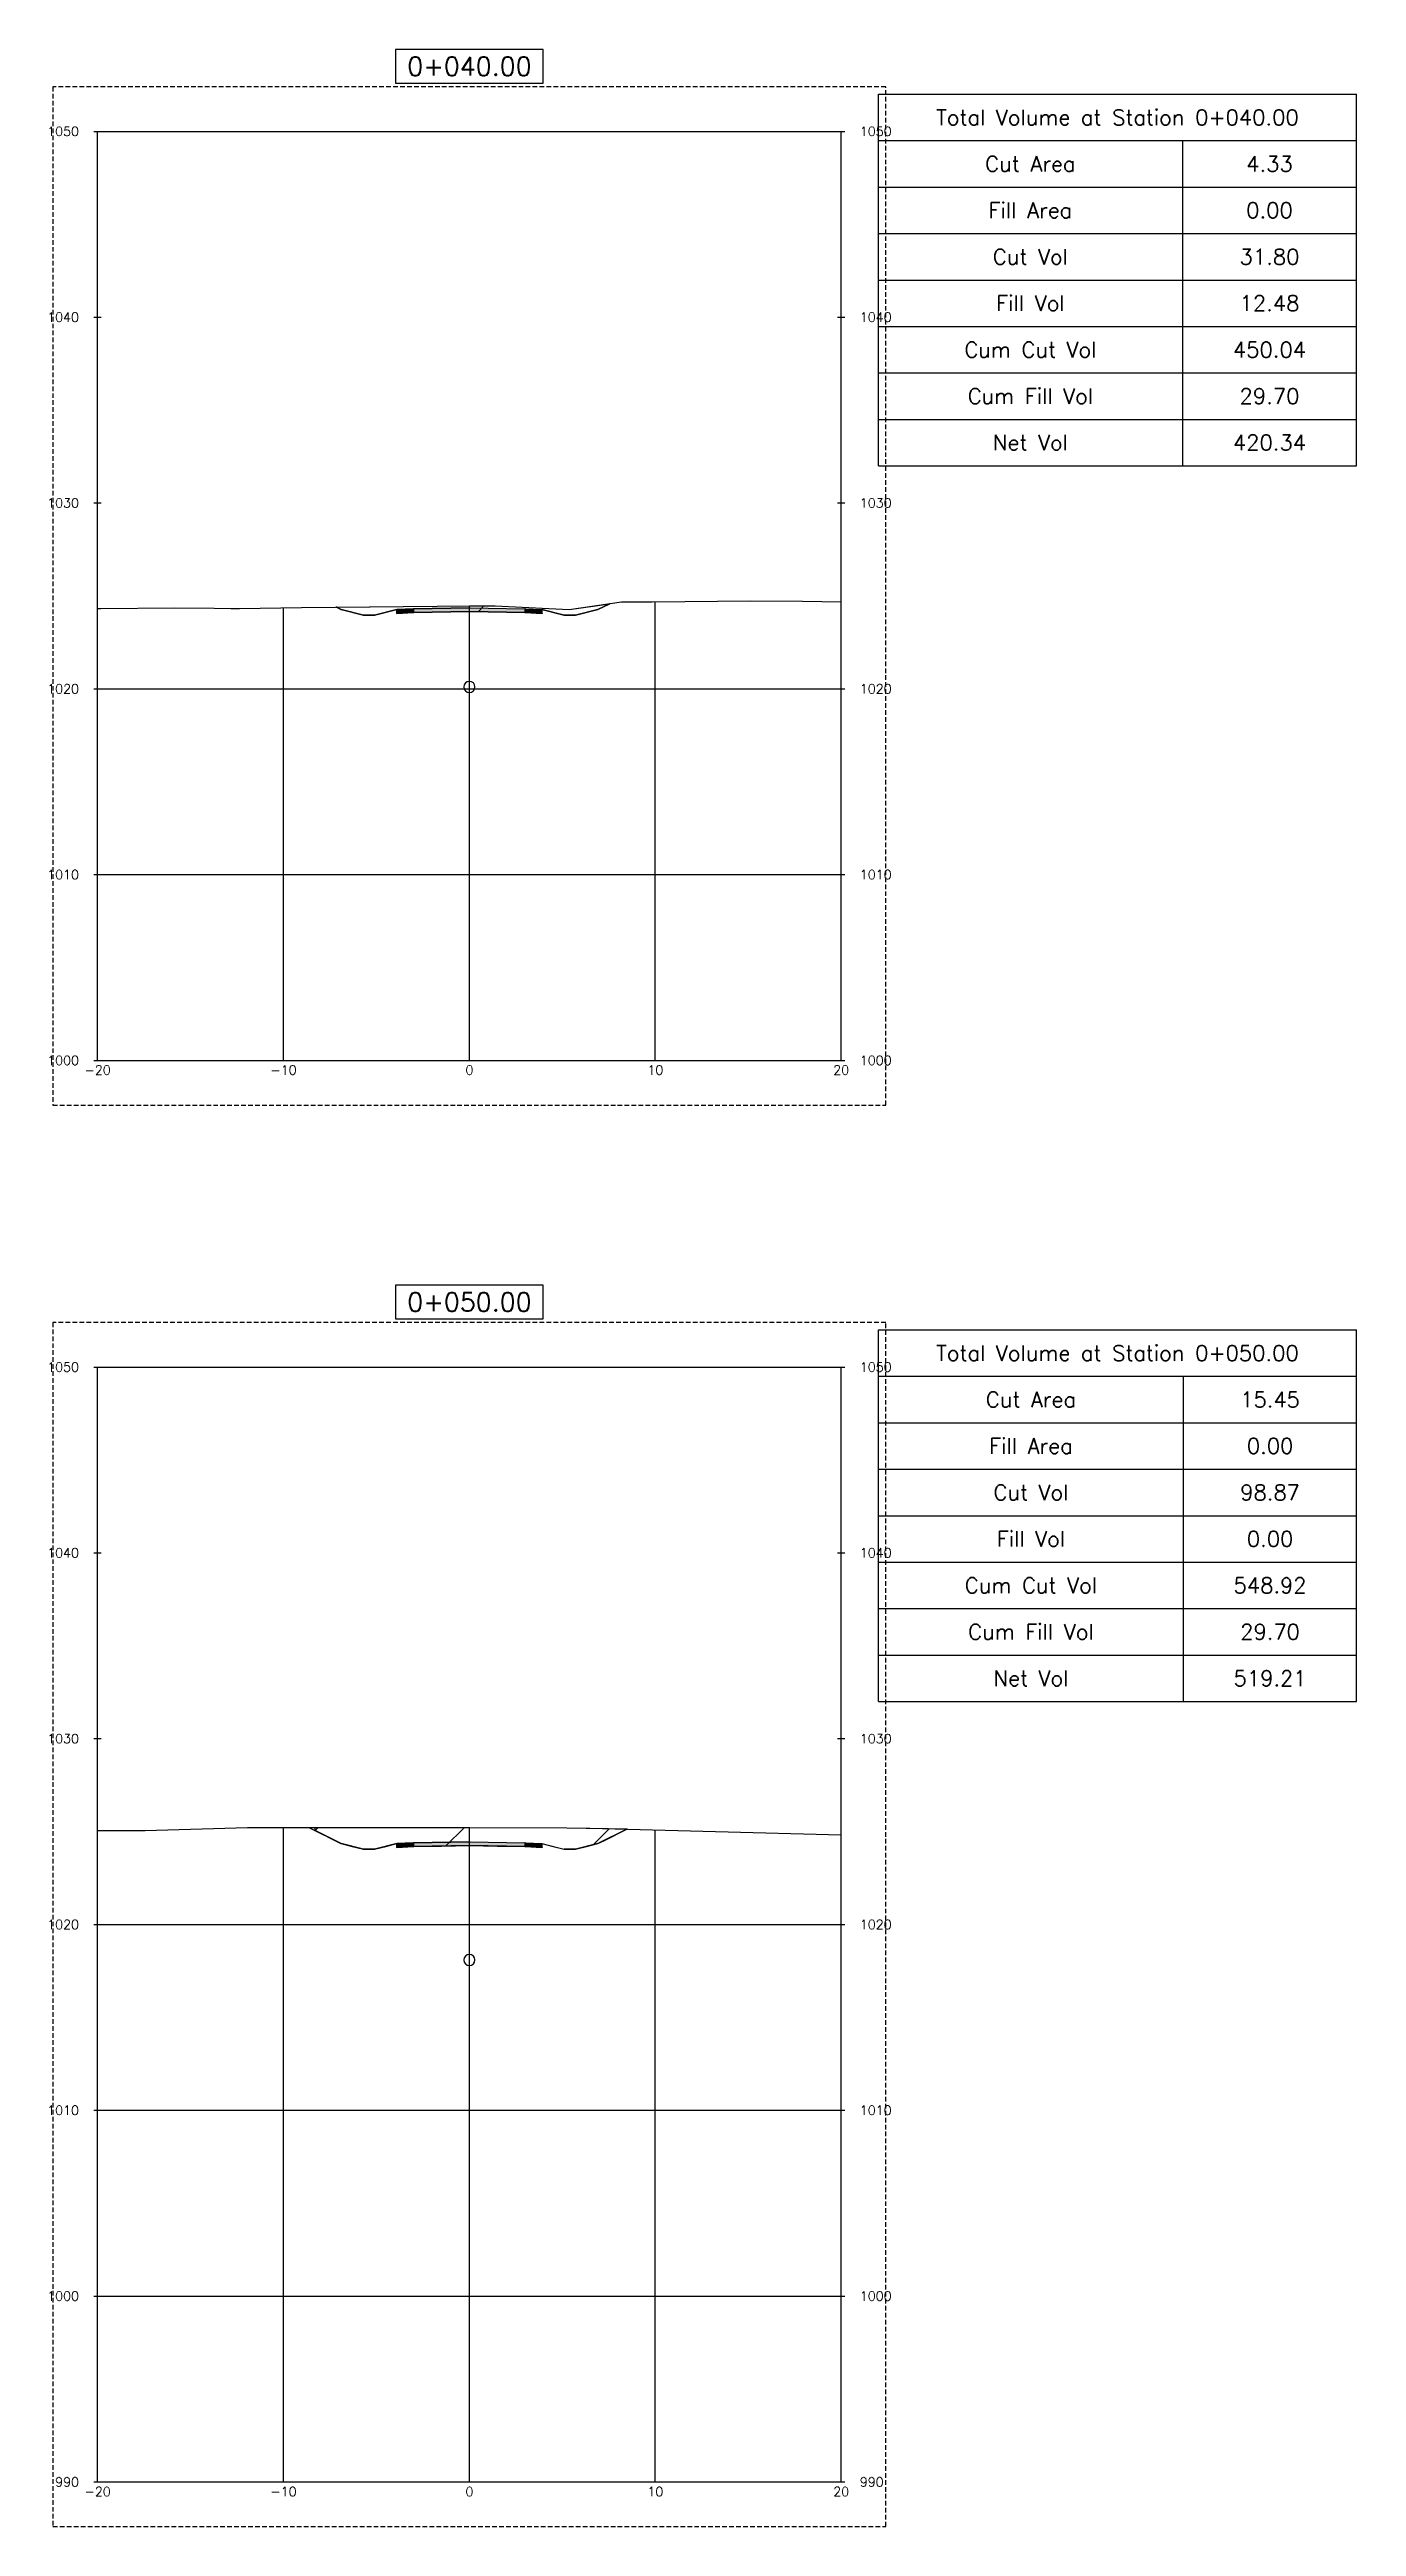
# Model space of a CAD drawing. Header units: metres. Extents: x 517023 to 519141, y 3924953 to 3927827.
# Drawn here: x 518225.4 to 518295.7, y 3925511.7 to 3925645 of the extents above; entities that cross this region are included whole.
import ezdxf

# ---------------------------------------------------------------- set-up
doc = ezdxf.new("R2010")
doc.units = ezdxf.units.M
doc.linetypes.add('DASHED2', pattern=[0.375, 0.25, -0.125])
for name, color, linetype in [('C-ANNO-TABL', 1, 'Continuous'), ('C-ANNO-TABL-TEXT', 150, 'Continuous'), ('C-ANNO-TABL-TITL', 150, 'Continuous'), ('C-ANNO-TABL-TTBL', 5, 'Continuous'), ('C-ROAD-CORR', 5, 'Continuous'), ('C-ROAD-CORR-PATT', 150, 'Continuous'), ('C-ROAD-LINK', 150, 'Continuous'), ('C-ROAD-MARK', 212, 'Continuous'), ('C-ROAD-PROF-TTLB', 5, 'Continuous'), ('C-ROAD-SECT', 7, 'Continuous'), ('C-ROAD-SECT-GRID', 7, 'Continuous'), ('C-ROAD-SECT-TEXT', 92, 'Continuous'), ('C-ROAD-SECT-TICK', 7, 'Continuous'), ('C-ROAD-SECT-TITL', 92, 'Continuous'), ('C-ROAD-SHAP', 32, 'Continuous'), ('C-ROAD-SHAP-PATT', 7, 'Continuous'), ('C-STRM-PIPE', 170, 'Continuous')]:
    doc.layers.add(name, color=color, linetype=linetype)
doc.layers.add('C-ROAD-SECT-BUFR', color=6, linetype='DASHED2', plot=False)
doc.styles.get("Standard").update_dxf_attribs({"font": 'simplex.shx'})

msp = doc.modelspace()

# ---------------------------------------------------------------- texts
at = {"layer": 'C-ANNO-TABL-TEXT', "color": 150, "linetype": 'Continuous', "lineweight": -3, "char_height": 0.833, "attachment_point": 5}
for s, insert in [('4.33', (518291.01, 3925638.89)), ('0.00', (518291.01, 3925636.39)), ('31.80', (518291.01, 3925633.89)), ('12.48', (518291.01, 3925631.39)), ('450.04', (518291.01, 3925628.89)), ('29.70', (518291.01, 3925626.39)), ('420.34', (518291.01, 3925623.89)), ('15.45', (518291.04, 3925572.39)), ('0.00', (518291.04, 3925569.89)), ('98.87', (518291.04, 3925567.39)), ('0.00', (518291.04, 3925564.89)), ('548.92', (518291.04, 3925562.39)), ('29.70', (518291.04, 3925559.89)), ('519.21', (518291.04, 3925557.39))]:
    msp.add_mtext(s, dxfattribs=dict(at, insert=insert))
at = {"layer": 'C-ANNO-TABL-TITL', "color": 150, "linetype": 'Continuous', "lineweight": -3, "attachment_point": 5}
for s, insert, char_height in [('Total Volume at Station 0+040.00', (518282.83, 3925641.39), 0.8333), ('Cut Area', (518278.15, 3925638.89), 0.833), ('Fill Area', (518278.15, 3925636.39), 0.833), ('Cut Vol', (518278.15, 3925633.89), 0.833), ('Fill Vol', (518278.15, 3925631.39), 0.833), ('Cum Cut Vol', (518278.15, 3925628.89), 0.8333), ('Cum Fill Vol', (518278.15, 3925626.39), 0.8333), ('Net Vol', (518278.15, 3925623.89), 0.833), ('Total Volume at Station 0+050.00', (518282.83, 3925574.89), 0.8333), ('Cut Area', (518278.18, 3925572.39), 0.833), ('Fill Area', (518278.18, 3925569.89), 0.833), ('Cut Vol', (518278.18, 3925567.39), 0.833), ('Fill Vol', (518278.18, 3925564.89), 0.833), ('Cum Cut Vol', (518278.18, 3925562.39), 0.8333), ('Cum Fill Vol', (518278.18, 3925559.89), 0.8333), ('Net Vol', (518278.18, 3925557.39), 0.833)]:
    msp.add_mtext(s, dxfattribs=dict(at, insert=insert, char_height=char_height))
at = {"layer": 'C-ROAD-SECT-TEXT', "color": 92, "linetype": 'Continuous', "lineweight": -3, "char_height": 0.5}
for s, insert, attachment_point in [('1050', (518226.97, 3925640.64), 6), ('1050', (518268.97, 3925640.64), 4), ('1040', (518226.97, 3925630.64), 6), ('1040', (518268.97, 3925630.64), 4), ('1030', (518226.97, 3925620.64), 6), ('1030', (518268.97, 3925620.64), 4), ('1020', (518226.97, 3925610.64), 6), ('1020', (518268.97, 3925610.64), 4), ('1010', (518226.97, 3925600.64), 6), ('1010', (518268.97, 3925600.64), 4), ('1000', (518226.97, 3925590.64), 6), ('{\\C3;-20}', (518227.97, 3925590.37), 2), ('{\\C3;-10}', (518237.97, 3925590.37), 2), ('{\\C3;0}', (518247.97, 3925590.37), 2), ('{\\C3;10}', (518257.97, 3925590.37), 2), ('{\\C3;20}', (518267.97, 3925590.37), 2), ('1000', (518268.97, 3925590.64), 4), ('1050', (518226.97, 3925574.14), 6), ('1050', (518268.97, 3925574.14), 4), ('1040', (518226.97, 3925564.14), 6), ('1040', (518268.97, 3925564.14), 4), ('1030', (518226.97, 3925554.14), 6), ('1030', (518268.97, 3925554.14), 4), ('1020', (518226.97, 3925544.14), 6), ('1020', (518268.97, 3925544.14), 4), ('1010', (518226.97, 3925534.14), 6), ('1010', (518268.97, 3925534.14), 4), ('1000', (518226.97, 3925524.14), 6), ('1000', (518268.97, 3925524.14), 4), ('990', (518226.97, 3925514.14), 6), ('990', (518268.97, 3925514.14), 4), ('{\\C3;-20}', (518227.97, 3925513.87), 2), ('{\\C3;-10}', (518237.97, 3925513.87), 2), ('{\\C3;0}', (518247.97, 3925513.87), 2), ('{\\C3;10}', (518257.97, 3925513.87), 2), ('{\\C3;20}', (518267.97, 3925513.87), 2)]:
    msp.add_mtext(s, dxfattribs=dict(at, insert=insert, attachment_point=attachment_point))
at = {"layer": 'C-ROAD-SECT-TITL', "color": 92, "linetype": 'Continuous', "lineweight": -3, "char_height": 1, "attachment_point": 8}
for s, insert in [('0+040.00', (518247.97, 3925643.64)), ('0+050.00', (518247.97, 3925577.14))]:
    msp.add_mtext(s, dxfattribs=dict(at, insert=insert))

# ---------------------------------------------------------------- hatches: boundary and pattern name
at = {"layer": 'C-ROAD-CORR-PATT', "linetype": 'Continuous', "lineweight": -3}
h = msp.add_hatch(dxfattribs=at)
h.set_pattern_fill('ANSI31', color=1, scale=1.75, style=0)
h.set_pattern_definition([(45, (518240.817, 3925615.0277), (-3.9289, 3.9289), [])])
h.paths.add_polyline_path([(518240.82, 3925615.03), (518246.23, 3925615.08), (518249.36, 3925615.11), (518253.33, 3925614.91), (518255.52, 3925615.22), (518254.87, 3925614.9), (518253.67, 3925614.6), (518253.07, 3925614.6), (518251.87, 3925614.9), (518251.87, 3925614.7), (518250.97, 3925614.74), (518247.97, 3925614.8), (518244.97, 3925614.74), (518244.07, 3925614.7), (518244.07, 3925614.9), (518242.87, 3925614.6), (518242.27, 3925614.6), (518241.07, 3925614.9)])
h = msp.add_hatch(dxfattribs=at)
h.set_pattern_fill('ANSI31', color=1, scale=1.75, style=0)
h.set_pattern_definition([(45, (518239.6715, 3925549.189), (-3.9289, 3.9289), [])])
h.paths.add_polyline_path([(518239.67, 3925549.19), (518239.67, 3925549.35), (518240.84, 3925549.36), (518253.21, 3925549.34), (518254.25, 3925549.33), (518254.45, 3925549.33), (518256.43, 3925549.28), (518256.43, 3925549.27), (518254.87, 3925548.49), (518253.67, 3925548.19), (518253.07, 3925548.19), (518252.47, 3925548.34), (518251.87, 3925548.49), (518251.87, 3925548.39), (518251.87, 3925548.29), (518250.97, 3925548.33), (518247.97, 3925548.39), (518244.97, 3925548.33), (518244.52, 3925548.31), (518244.07, 3925548.29), (518244.07, 3925548.39), (518244.07, 3925548.49), (518242.87, 3925548.19), (518242.27, 3925548.19), (518241.07, 3925548.49)])
at = {"layer": 'C-ROAD-SHAP-PATT', "linetype": 'Continuous', "lineweight": -3}
for points in [[(518244.97, 3925614.94), (518244.07, 3925614.9), (518244.07, 3925614.7), (518244.97, 3925614.74)], [(518247.97, 3925615), (518244.97, 3925614.94), (518244.97, 3925614.74), (518247.97, 3925614.8)], [(518247.97, 3925615), (518250.97, 3925614.94), (518250.97, 3925614.74), (518247.97, 3925614.8)], [(518250.97, 3925614.94), (518251.87, 3925614.9), (518251.87, 3925614.7), (518250.97, 3925614.74)], [(518244.97, 3925548.53), (518244.07, 3925548.49), (518244.07, 3925548.29), (518244.97, 3925548.33)], [(518247.97, 3925548.59), (518244.97, 3925548.53), (518244.97, 3925548.33), (518247.97, 3925548.39)], [(518247.97, 3925548.59), (518250.97, 3925548.53), (518250.97, 3925548.33), (518247.97, 3925548.39)], [(518250.97, 3925548.53), (518251.87, 3925548.49), (518251.87, 3925548.29), (518250.97, 3925548.33)]]:
    msp.add_hatch(color=7, dxfattribs=at).paths.add_polyline_path(points)

# ---------------------------------------------------------------- linework, layer by layer
at = {"layer": 'C-ANNO-TABL', "color": 1, "linetype": 'Continuous', "lineweight": -3}
for p, q in [((518269.97, 3925640.14), (518295.69, 3925640.14)), ((518286.34, 3925622.64), (518286.34, 3925640.14)), ((518269.97, 3925637.64), (518295.69, 3925637.64)), ((518269.97, 3925635.14), (518295.69, 3925635.14)), ((518269.97, 3925632.64), (518295.69, 3925632.64)), ((518269.97, 3925630.14), (518295.69, 3925630.14)), ((518269.97, 3925627.64), (518295.69, 3925627.64)), ((518269.97, 3925625.14), (518295.69, 3925625.14)), ((518269.97, 3925573.64), (518295.69, 3925573.64)), ((518286.39, 3925556.14), (518286.39, 3925573.64)), ((518269.97, 3925571.14), (518295.69, 3925571.14)), ((518269.97, 3925568.64), (518295.69, 3925568.64)), ((518269.97, 3925566.14), (518295.69, 3925566.14)), ((518269.97, 3925563.64), (518295.69, 3925563.64)), ((518269.97, 3925561.14), (518295.69, 3925561.14)), ((518269.97, 3925558.64), (518295.69, 3925558.64))]:
    msp.add_line(p, q, dxfattribs=at)
at = {"layer": 'C-ANNO-TABL-TTBL', "color": 5, "linetype": 'Continuous', "lineweight": -3}
for p, q in [((518269.97, 3925642.64), (518295.69, 3925642.64)), ((518269.97, 3925622.64), (518269.97, 3925642.64)), ((518295.69, 3925622.64), (518295.69, 3925642.64)), ((518269.97, 3925622.64), (518295.69, 3925622.64)), ((518269.97, 3925576.14), (518295.69, 3925576.14)), ((518269.97, 3925556.14), (518269.97, 3925576.14)), ((518295.69, 3925556.14), (518295.69, 3925576.14)), ((518269.97, 3925556.14), (518295.69, 3925556.14))]:
    msp.add_line(p, q, dxfattribs=at)
at = {"layer": 'C-ROAD-CORR', "color": 1, "linetype": 'Continuous', "lineweight": -3}
for p, q in [((518240.82, 3925615.03), (518246.23, 3925615.08)), ((518241.07, 3925614.9), (518240.82, 3925615.03)), ((518242.27, 3925614.6), (518241.07, 3925614.9)), ((518242.87, 3925614.6), (518242.27, 3925614.6)), ((518244.07, 3925614.9), (518242.87, 3925614.6)), ((518244.07, 3925614.7), (518244.07, 3925614.9)), ((518244.97, 3925614.74), (518244.07, 3925614.7)), ((518247.97, 3925614.8), (518244.97, 3925614.74)), ((518246.23, 3925615.08), (518249.36, 3925615.11)), ((518250.97, 3925614.74), (518247.97, 3925614.8)), ((518249.36, 3925615.11), (518253.33, 3925614.91)), ((518251.87, 3925614.7), (518250.97, 3925614.74)), ((518253.07, 3925614.6), (518251.87, 3925614.9)), ((518251.87, 3925614.9), (518251.87, 3925614.7)), ((518253.67, 3925614.6), (518253.07, 3925614.6)), ((518253.33, 3925614.91), (518255.52, 3925615.22)), ((518254.87, 3925614.9), (518253.67, 3925614.6)), ((518255.52, 3925615.22), (518254.87, 3925614.9)), ((518239.67, 3925549.35), (518240.84, 3925549.36)), ((518239.67, 3925549.19), (518239.67, 3925549.35)), ((518241.07, 3925548.49), (518239.67, 3925549.19)), ((518240.84, 3925549.36), (518253.21, 3925549.34)), ((518253.21, 3925549.34), (518254.25, 3925549.33)), ((518254.25, 3925549.33), (518254.45, 3925549.33)), ((518254.45, 3925549.33), (518256.43, 3925549.28)), ((518256.43, 3925549.27), (518254.87, 3925548.49)), ((518256.43, 3925549.28), (518256.43, 3925549.27)), ((518242.27, 3925548.19), (518241.07, 3925548.49)), ((518242.87, 3925548.19), (518242.27, 3925548.19)), ((518244.07, 3925548.49), (518242.87, 3925548.19)), ((518244.07, 3925548.39), (518244.07, 3925548.49)), ((518244.07, 3925548.29), (518244.07, 3925548.39)), ((518244.07, 3925548.29), (518244.97, 3925548.33)), ((518247.97, 3925548.39), (518244.97, 3925548.33)), ((518250.97, 3925548.33), (518247.97, 3925548.39)), ((518251.87, 3925548.29), (518250.97, 3925548.33)), ((518251.87, 3925548.49), (518253.07, 3925548.19)), ((518251.87, 3925548.49), (518251.87, 3925548.39)), ((518251.87, 3925548.39), (518251.87, 3925548.29)), ((518253.67, 3925548.19), (518253.07, 3925548.19)), ((518254.87, 3925548.49), (518253.67, 3925548.19))]:
    msp.add_line(p, q, dxfattribs=at)
at = {"layer": 'C-ROAD-LINK', "color": 150, "linetype": 'Continuous', "lineweight": -3}
for p, q in [((518240.82, 3925615.03), (518241.07, 3925614.9)), ((518241.07, 3925614.9), (518242.27, 3925614.6)), ((518242.27, 3925614.6), (518242.87, 3925614.6)), ((518242.87, 3925614.6), (518244.07, 3925614.9)), ((518244.07, 3925614.9), (518244.97, 3925614.94)), ((518244.07, 3925614.9), (518244.07, 3925614.7)), ((518244.07, 3925614.7), (518244.97, 3925614.74)), ((518244.97, 3925614.94), (518247.97, 3925615)), ((518244.97, 3925614.94), (518244.97, 3925614.74)), ((518244.97, 3925614.74), (518244.97, 3925614.94)), ((518244.97, 3925614.74), (518247.97, 3925614.8)), ((518247.97, 3925615), (518250.97, 3925614.94)), ((518247.97, 3925614.8), (518247.97, 3925615)), ((518247.97, 3925614.8), (518250.97, 3925614.74)), ((518250.97, 3925614.94), (518250.97, 3925614.74)), ((518250.97, 3925614.94), (518251.87, 3925614.9)), ((518250.97, 3925614.74), (518250.97, 3925614.94)), ((518250.97, 3925614.74), (518251.87, 3925614.7)), ((518251.87, 3925614.9), (518251.87, 3925614.7)), ((518251.87, 3925614.9), (518253.07, 3925614.6)), ((518253.07, 3925614.6), (518253.67, 3925614.6)), ((518253.67, 3925614.6), (518254.87, 3925614.9)), ((518254.87, 3925614.9), (518255.52, 3925615.22)), ((518239.34, 3925549.35), (518241.07, 3925548.49)), ((518254.87, 3925548.49), (518256.45, 3925549.28)), ((518241.07, 3925548.49), (518242.27, 3925548.19)), ((518242.27, 3925548.19), (518242.87, 3925548.19)), ((518242.87, 3925548.19), (518244.07, 3925548.49)), ((518244.07, 3925548.49), (518244.97, 3925548.53)), ((518244.07, 3925548.49), (518244.07, 3925548.29)), ((518244.07, 3925548.29), (518244.97, 3925548.33)), ((518244.97, 3925548.53), (518247.97, 3925548.59)), ((518244.97, 3925548.53), (518244.97, 3925548.33)), ((518244.97, 3925548.33), (518244.97, 3925548.53)), ((518244.97, 3925548.33), (518247.97, 3925548.39)), ((518247.97, 3925548.59), (518250.97, 3925548.53)), ((518247.97, 3925548.39), (518247.97, 3925548.59)), ((518247.97, 3925548.39), (518250.97, 3925548.33)), ((518250.97, 3925548.53), (518250.97, 3925548.33)), ((518250.97, 3925548.53), (518251.87, 3925548.49)), ((518250.97, 3925548.33), (518250.97, 3925548.53)), ((518250.97, 3925548.33), (518251.87, 3925548.29)), ((518251.87, 3925548.49), (518251.87, 3925548.29)), ((518251.87, 3925548.49), (518253.07, 3925548.19)), ((518253.07, 3925548.19), (518253.67, 3925548.19)), ((518253.67, 3925548.19), (518254.87, 3925548.49))]:
    msp.add_line(p, q, dxfattribs=at)
at = {"layer": 'C-ROAD-MARK', "color": 212, "linetype": 'Continuous', "lineweight": -3}
for centre in [(518240.82, 3925615.03), (518241.07, 3925614.9), (518242.27, 3925614.6), (518242.87, 3925614.6), (518244.07, 3925614.9), (518244.07, 3925614.7), (518244.97, 3925614.94), (518244.97, 3925614.74), (518247.97, 3925615), (518247.97, 3925614.8), (518250.97, 3925614.94), (518250.97, 3925614.74), (518251.87, 3925614.9), (518251.87, 3925614.7), (518253.07, 3925614.6), (518253.67, 3925614.6), (518254.87, 3925614.9), (518255.52, 3925615.22), (518239.34, 3925549.35), (518256.45, 3925549.28), (518241.07, 3925548.49), (518242.27, 3925548.19), (518242.87, 3925548.19), (518244.07, 3925548.49), (518244.07, 3925548.29), (518244.97, 3925548.53), (518244.97, 3925548.33), (518247.97, 3925548.59), (518247.97, 3925548.39), (518250.97, 3925548.53), (518250.97, 3925548.33), (518251.87, 3925548.49), (518251.87, 3925548.29), (518253.07, 3925548.19), (518253.67, 3925548.19), (518254.87, 3925548.49)]:
    msp.add_circle(centre, 0.015, dxfattribs=at)
at = {"layer": 'C-ROAD-PROF-TTLB', "color": 5, "linetype": 'Continuous', "lineweight": -3}
for p, q in [((518227.97, 3925590.64), (518227.97, 3925640.64)), ((518227.97, 3925640.64), (518267.97, 3925640.64)), ((518267.97, 3925590.64), (518267.97, 3925640.64)), ((518227.97, 3925590.64), (518267.97, 3925590.64)), ((518227.97, 3925514.14), (518227.97, 3925574.14)), ((518227.97, 3925574.14), (518267.97, 3925574.14)), ((518267.97, 3925514.14), (518267.97, 3925574.14)), ((518227.97, 3925514.14), (518267.97, 3925514.14))]:
    msp.add_line(p, q, dxfattribs=at)
at = {"layer": 'C-ROAD-SECT', "color": 7, "linetype": 'Continuous', "lineweight": -3}
for points in [[(518227.97, 3925614.96), (518228.15, 3925614.96), (518232.11, 3925614.99), (518234.24, 3925614.98), (518235.14, 3925614.97), (518235.61, 3925614.96), (518238.93, 3925615.01), (518246.23, 3925615.08), (518247.97, 3925615.1), (518249.36, 3925615.11), (518253.33, 3925614.91), (518256.16, 3925615.32), (518257.8, 3925615.32), (518263.07, 3925615.38), (518265.89, 3925615.35), (518267.97, 3925615.32)], [(518240.82, 3925615.03), (518241.07, 3925614.9), (518242.27, 3925614.6), (518242.87, 3925614.6), (518244.07, 3925614.9), (518244.07, 3925614.7), (518244.97, 3925614.74), (518247.97, 3925614.8), (518250.97, 3925614.74), (518251.87, 3925614.7), (518251.87, 3925614.9), (518253.07, 3925614.6), (518253.67, 3925614.6), (518254.87, 3925614.9), (518255.52, 3925615.22)], [(518227.97, 3925549.2), (518230.53, 3925549.19), (518236.04, 3925549.35), (518238.67, 3925549.35), (518240.84, 3925549.36), (518247.97, 3925549.35), (518253.21, 3925549.34), (518254.25, 3925549.33), (518254.45, 3925549.33), (518267.97, 3925548.96)], [(518239.67, 3925549.19), (518240.94, 3925548.55), (518241.07, 3925548.49), (518241.67, 3925548.34), (518242.27, 3925548.19), (518242.57, 3925548.19), (518242.87, 3925548.19), (518243.47, 3925548.34), (518244.07, 3925548.49), (518244.07, 3925548.39), (518244.07, 3925548.29), (518244.52, 3925548.31), (518244.97, 3925548.33), (518246.47, 3925548.36), (518247.97, 3925548.39), (518249.47, 3925548.36), (518250.97, 3925548.33), (518251.42, 3925548.31), (518251.87, 3925548.29), (518251.87, 3925548.39), (518251.87, 3925548.49), (518252.47, 3925548.34), (518253.07, 3925548.19), (518253.37, 3925548.19), (518253.67, 3925548.19), (518254.27, 3925548.34), (518254.87, 3925548.49), (518255.2, 3925548.65), (518256.43, 3925549.27)]]:
    msp.add_lwpolyline(points, dxfattribs=at)
at = {"layer": 'C-ROAD-SECT-BUFR', "color": 6, "linetype": 'DASHED2', "lineweight": -3}
for p, q in [((518270.37, 3925643.04), (518225.57, 3925643.04)), ((518225.57, 3925643.04), (518225.57, 3925588.24)), ((518270.37, 3925588.24), (518270.37, 3925643.04)), ((518225.57, 3925588.24), (518270.37, 3925588.24)), ((518270.37, 3925576.54), (518225.57, 3925576.54)), ((518225.57, 3925576.54), (518225.57, 3925511.74)), ((518270.37, 3925511.74), (518270.37, 3925576.54)), ((518225.57, 3925511.74), (518270.37, 3925511.74))]:
    msp.add_line(p, q, dxfattribs=at)
at = {"layer": 'C-ROAD-SECT-GRID', "color": 7, "linetype": 'Continuous', "lineweight": -3}
for p, q in [((518227.97, 3925590.64), (518227.97, 3925614.96)), ((518237.97, 3925590.64), (518237.97, 3925614.99)), ((518247.97, 3925590.64), (518247.97, 3925615.1)), ((518257.97, 3925590.64), (518257.97, 3925615.32)), ((518267.97, 3925590.64), (518267.97, 3925615.32)), ((518227.97, 3925610.64), (518267.97, 3925610.64)), ((518227.97, 3925600.64), (518267.97, 3925600.64)), ((518227.97, 3925590.64), (518267.97, 3925590.64)), ((518227.97, 3925514.14), (518227.97, 3925549.2)), ((518237.97, 3925514.14), (518237.97, 3925549.35)), ((518247.97, 3925514.14), (518247.97, 3925549.35)), ((518257.97, 3925514.14), (518257.97, 3925549.24)), ((518267.97, 3925514.14), (518267.97, 3925548.96)), ((518227.97, 3925544.14), (518267.97, 3925544.14)), ((518227.97, 3925534.14), (518267.97, 3925534.14)), ((518227.97, 3925524.14), (518267.97, 3925524.14)), ((518227.97, 3925514.14), (518267.97, 3925514.14))]:
    msp.add_line(p, q, dxfattribs=at)
at = {"layer": 'C-ROAD-SECT-TICK', "color": 7, "linetype": 'Continuous', "lineweight": -3}
for p, q in [((518227.77, 3925640.64), (518228.17, 3925640.64)), ((518267.77, 3925640.64), (518268.17, 3925640.64)), ((518227.77, 3925630.64), (518228.17, 3925630.64)), ((518267.77, 3925630.64), (518268.17, 3925630.64)), ((518227.77, 3925620.64), (518228.17, 3925620.64)), ((518267.77, 3925620.64), (518268.17, 3925620.64)), ((518227.77, 3925610.64), (518228.17, 3925610.64)), ((518267.77, 3925610.64), (518268.17, 3925610.64)), ((518227.77, 3925600.64), (518228.17, 3925600.64)), ((518267.77, 3925600.64), (518268.17, 3925600.64)), ((518227.77, 3925590.64), (518228.17, 3925590.64)), ((518267.77, 3925590.64), (518268.17, 3925590.64)), ((518227.77, 3925574.14), (518228.17, 3925574.14)), ((518267.77, 3925574.14), (518268.17, 3925574.14)), ((518227.77, 3925564.14), (518228.17, 3925564.14)), ((518267.77, 3925564.14), (518268.17, 3925564.14)), ((518227.77, 3925554.14), (518228.17, 3925554.14)), ((518267.77, 3925554.14), (518268.17, 3925554.14)), ((518227.77, 3925544.14), (518228.17, 3925544.14)), ((518267.77, 3925544.14), (518268.17, 3925544.14)), ((518227.77, 3925534.14), (518228.17, 3925534.14)), ((518267.77, 3925534.14), (518268.17, 3925534.14)), ((518227.77, 3925524.14), (518228.17, 3925524.14)), ((518267.77, 3925524.14), (518268.17, 3925524.14)), ((518227.77, 3925514.14), (518228.17, 3925514.14)), ((518267.77, 3925514.14), (518268.17, 3925514.14))]:
    msp.add_line(p, q, dxfattribs=at)
at = {"layer": 'C-ROAD-SECT-TITL', "color": 92, "linetype": 'Continuous', "lineweight": -3}
for points in [[(518244, 3925643.24), (518251.94, 3925643.24), (518251.94, 3925645.04), (518244, 3925645.04)], [(518244, 3925576.74), (518251.94, 3925576.74), (518251.94, 3925578.54), (518244, 3925578.54)]]:
    msp.add_3dface(points, dxfattribs=at)
at = {"layer": 'C-ROAD-SHAP', "color": 32, "linetype": 'Continuous', "lineweight": -3}
for p, q in [((518244.97, 3925614.94), (518244.07, 3925614.9)), ((518244.07, 3925614.9), (518244.07, 3925614.7)), ((518244.07, 3925614.7), (518244.97, 3925614.74)), ((518247.97, 3925615), (518244.97, 3925614.94)), ((518244.97, 3925614.94), (518244.97, 3925614.74)), ((518244.97, 3925614.74), (518244.97, 3925614.94)), ((518244.97, 3925614.74), (518247.97, 3925614.8)), ((518247.97, 3925615), (518250.97, 3925614.94)), ((518247.97, 3925614.8), (518247.97, 3925615)), ((518250.97, 3925614.74), (518247.97, 3925614.8)), ((518250.97, 3925614.94), (518250.97, 3925614.74)), ((518250.97, 3925614.94), (518251.87, 3925614.9)), ((518250.97, 3925614.74), (518250.97, 3925614.94)), ((518251.87, 3925614.7), (518250.97, 3925614.74)), ((518251.87, 3925614.9), (518251.87, 3925614.7)), ((518244.97, 3925548.53), (518244.07, 3925548.49)), ((518244.07, 3925548.49), (518244.07, 3925548.29)), ((518244.07, 3925548.29), (518244.97, 3925548.33)), ((518247.97, 3925548.59), (518244.97, 3925548.53)), ((518244.97, 3925548.53), (518244.97, 3925548.33)), ((518244.97, 3925548.33), (518244.97, 3925548.53)), ((518244.97, 3925548.33), (518247.97, 3925548.39)), ((518247.97, 3925548.59), (518250.97, 3925548.53)), ((518247.97, 3925548.39), (518247.97, 3925548.59)), ((518250.97, 3925548.33), (518247.97, 3925548.39)), ((518250.97, 3925548.53), (518250.97, 3925548.33)), ((518250.97, 3925548.53), (518251.87, 3925548.49)), ((518250.97, 3925548.33), (518250.97, 3925548.53)), ((518251.87, 3925548.29), (518250.97, 3925548.33)), ((518251.87, 3925548.49), (518251.87, 3925548.29))]:
    msp.add_line(p, q, dxfattribs=at)
at = {"layer": 'C-STRM-PIPE', "color": 170, "linetype": 'Continuous', "lineweight": -3}
for centre, start, end in [((518247.97, 3925610.74), 0, 180), ((518247.97, 3925610.74), 180, 0), ((518247.97, 3925542.23), 0, 180), ((518247.97, 3925542.23), 180, 0)]:
    msp.add_arc(centre, 0.3, start, end, dxfattribs=at)

msp.set_redraw_order([(e.dxf.handle, doc.entitydb.next_handle()) for e in msp.query("TEXT MTEXT ATTDEF DIMENSION ARC_DIMENSION")])  # texts and dimensions are drawn at this point

doc.saveas('drawing.dxf')
